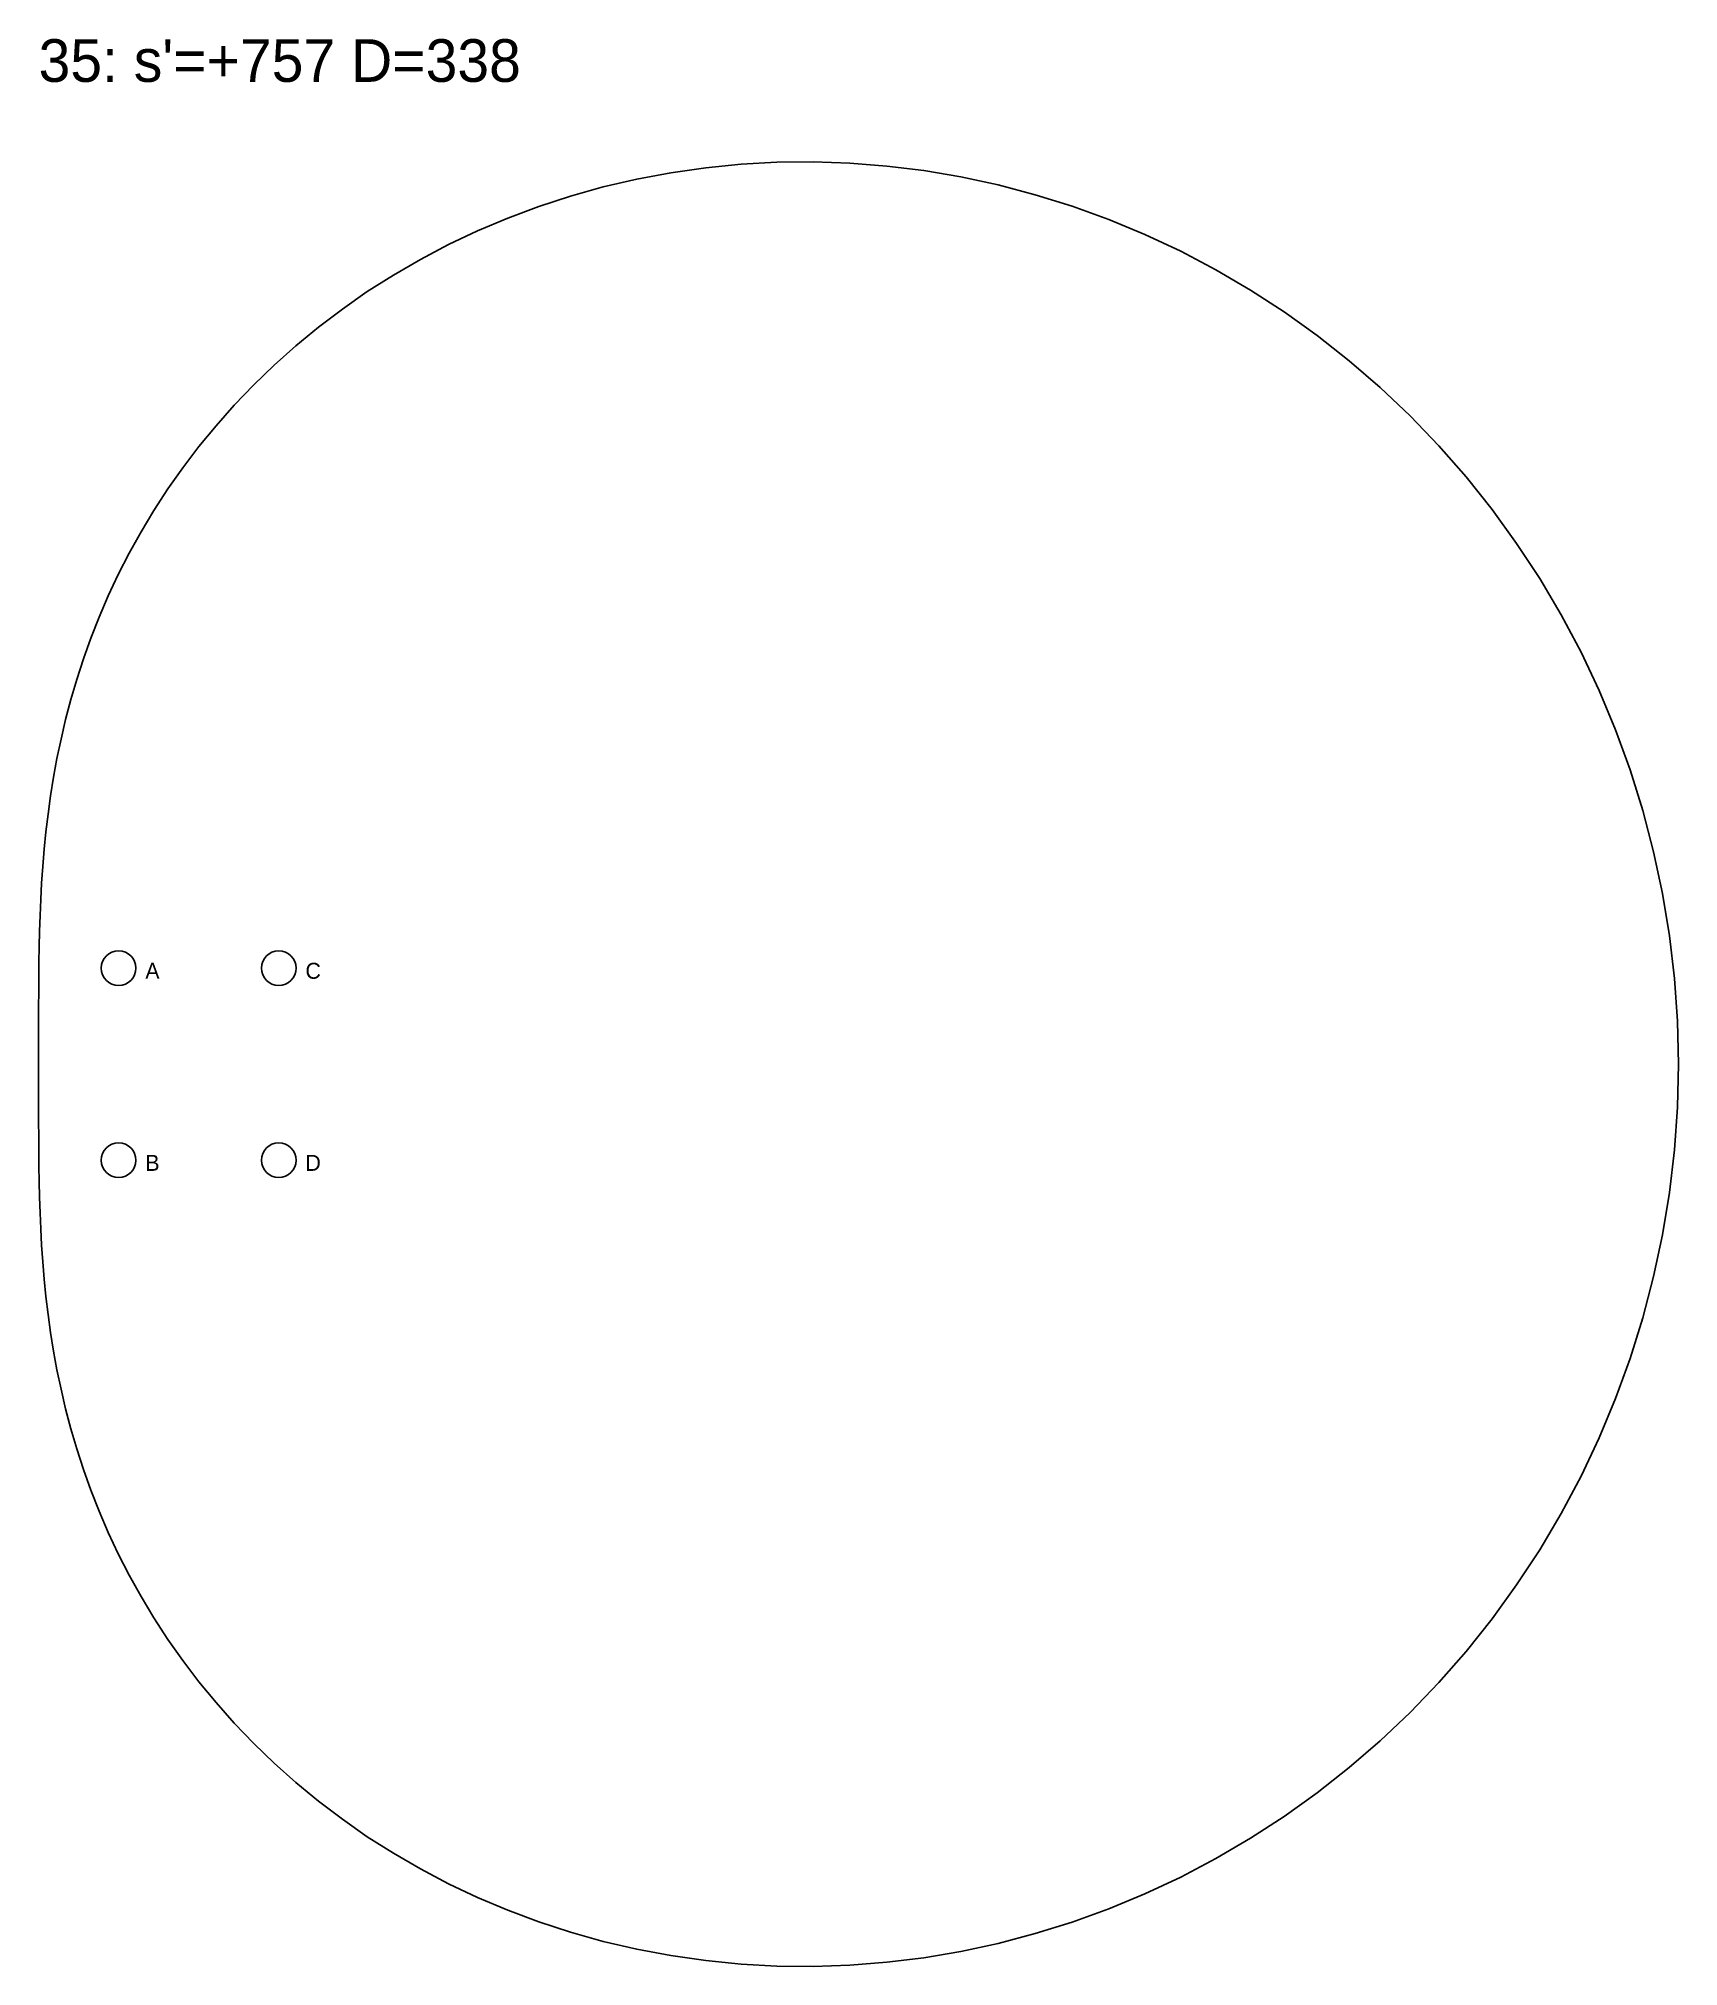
# Model space of a CAD drawing. Header units: millimetres. Extents: x 0 to 2007, y -5243 to 138.
# Drawn here: x 0 to 307.3, y -2969.1 to -2607.7 of the extents above; entities that cross this region are included whole.
import ezdxf

# ---------------------------------------------------------------- set-up
doc = ezdxf.new("R2010")
doc.units = ezdxf.units.MM
for name, color, linetype in [('DOWEL', 5, 'CONTINUOUS'), ('SLAB_35', 7, 'CONTINUOUS'), ('TEXT', 1, 'CONTINUOUS')]:
    doc.layers.add(name, color=color, linetype=linetype)

msp = doc.modelspace()

# ---------------------------------------------------------------- texts
at = {"layer": 'DOWEL'}
for s, p in [('A', (20, -2784)), ('C', (50, -2784)), ('B', (20, -2820)), ('D', (50, -2820))]:
    msp.add_text(s, height=3, dxfattribs=at).set_placement(p)
at = {"layer": 'TEXT'}
msp.add_text("35: s'=+757 D=338", height=8, dxfattribs=at).set_placement((0, -2615.868))

# ---------------------------------------------------------------- linework, layer by layer
at = {"layer": 'DOWEL'}
for centre in [(15, -2782), (45, -2782), (15, -2818), (45, -2818)]:
    msp.add_circle(centre, 3.25, dxfattribs=at)
at = {"layer": 'SLAB_35'}
msp.add_lwpolyline([(307.277, -2800), (307.089, -2791.959), (306.528, -2783.937), (305.596, -2775.955), (304.293, -2768.031), (302.626, -2760.184), (300.598, -2752.434), (298.217, -2744.799), (295.488, -2737.298), (292.421, -2729.947), (289.025, -2722.763), (285.309, -2715.765), (281.285, -2708.966), (276.965, -2702.382), (272.362, -2696.028), (267.488, -2689.917), (262.359, -2684.062), (256.989, -2678.474), (251.394, -2673.164), (245.589, -2668.142), (239.592, -2663.417), (233.419, -2658.997), (227.087, -2654.888), (220.614, -2651.096), (214.018, -2647.625), (207.316, -2644.48), (200.526, -2641.663), (193.666, -2639.174), (186.754, -2637.015), (179.807, -2635.185), (172.843, -2633.682), (165.879, -2632.502), (158.932, -2631.644), (152.018, -2631.101), (145.153, -2630.868), (138.353, -2630.938), (131.632, -2631.305), (125.004, -2631.959), (118.484, -2632.893), (112.083, -2634.097), (105.815, -2635.559), (99.689, -2637.27), (93.718, -2639.218), (87.91, -2641.39), (82.275, -2643.776), (76.819, -2646.362), (71.551, -2649.135), (66.476, -2652.082), (61.599, -2655.189), (56.925, -2658.444), (52.457, -2661.833), (48.197, -2665.342), (44.147, -2668.958), (40.307, -2672.667), (36.678, -2676.458), (33.258, -2680.316), (30.045, -2684.231), (27.037, -2688.188), (24.231, -2692.178), (21.622, -2696.188), (19.205, -2700.209), (16.975, -2704.23), (14.927, -2708.241), (13.053, -2712.234), (11.347, -2716.2), (9.802, -2720.132), (8.41, -2724.024), (7.162, -2727.868), (6.051, -2731.66), (5.068, -2735.395), (4.205, -2739.069), (3.452, -2742.679), (2.802, -2746.223), (2.245, -2749.699), (1.774, -2753.106), (1.379, -2756.445), (1.053, -2759.714), (0.787, -2762.917), (0.574, -2766.054), (0.407, -2769.128), (0.279, -2772.142), (0.184, -2775.1), (0.115, -2778.006), (0.068, -2780.864), (0.037, -2783.679), (0.018, -2786.458), (0.007, -2789.205), (0.002, -2791.926), (0, -2794.628), (0, -2797.317), (0, -2800), (0, -2802.683), (0, -2805.372), (0.002, -2808.074), (0.007, -2810.795), (0.018, -2813.542), (0.037, -2816.321), (0.068, -2819.136), (0.115, -2821.994), (0.184, -2824.9), (0.279, -2827.858), (0.407, -2830.872), (0.574, -2833.946), (0.787, -2837.083), (1.053, -2840.286), (1.379, -2843.555), (1.774, -2846.894), (2.245, -2850.301), (2.802, -2853.777), (3.452, -2857.321), (4.205, -2860.931), (5.068, -2864.605), (6.051, -2868.34), (7.162, -2872.132), (8.41, -2875.976), (9.802, -2879.868), (11.347, -2883.8), (13.053, -2887.766), (14.927, -2891.759), (16.975, -2895.77), (19.205, -2899.791), (21.622, -2903.812), (24.231, -2907.822), (27.037, -2911.812), (30.045, -2915.769), (33.258, -2919.684), (36.678, -2923.542), (40.307, -2927.333), (44.147, -2931.042), (48.197, -2934.658), (52.457, -2938.167), (56.925, -2941.556), (61.599, -2944.811), (66.476, -2947.918), (71.551, -2950.865), (76.819, -2953.638), (82.275, -2956.224), (87.91, -2958.61), (93.718, -2960.782), (99.689, -2962.73), (105.815, -2964.441), (112.083, -2965.903), (118.484, -2967.107), (125.004, -2968.041), (131.632, -2968.695), (138.353, -2969.062), (145.153, -2969.132), (152.018, -2968.899), (158.932, -2968.356), (165.879, -2967.498), (172.843, -2966.318), (179.807, -2964.815), (186.754, -2962.985), (193.666, -2960.826), (200.526, -2958.337), (207.316, -2955.52), (214.018, -2952.375), (220.614, -2948.904), (227.087, -2945.112), (233.419, -2941.003), (239.592, -2936.583), (245.589, -2931.858), (251.394, -2926.836), (256.989, -2921.526), (262.359, -2915.938), (267.488, -2910.083), (272.362, -2903.972), (276.965, -2897.618), (281.285, -2891.034), (285.309, -2884.235), (289.025, -2877.237), (292.421, -2870.053), (295.488, -2862.702), (298.217, -2855.201), (300.598, -2847.566), (302.626, -2839.816), (304.293, -2831.969), (305.596, -2824.045), (306.528, -2816.063), (307.089, -2808.041)], close=True, dxfattribs=at)

msp.set_redraw_order([(e.dxf.handle, doc.entitydb.next_handle()) for e in msp.query("TEXT MTEXT ATTDEF DIMENSION ARC_DIMENSION")])  # texts and dimensions are drawn at this point

doc.saveas('drawing.dxf')
